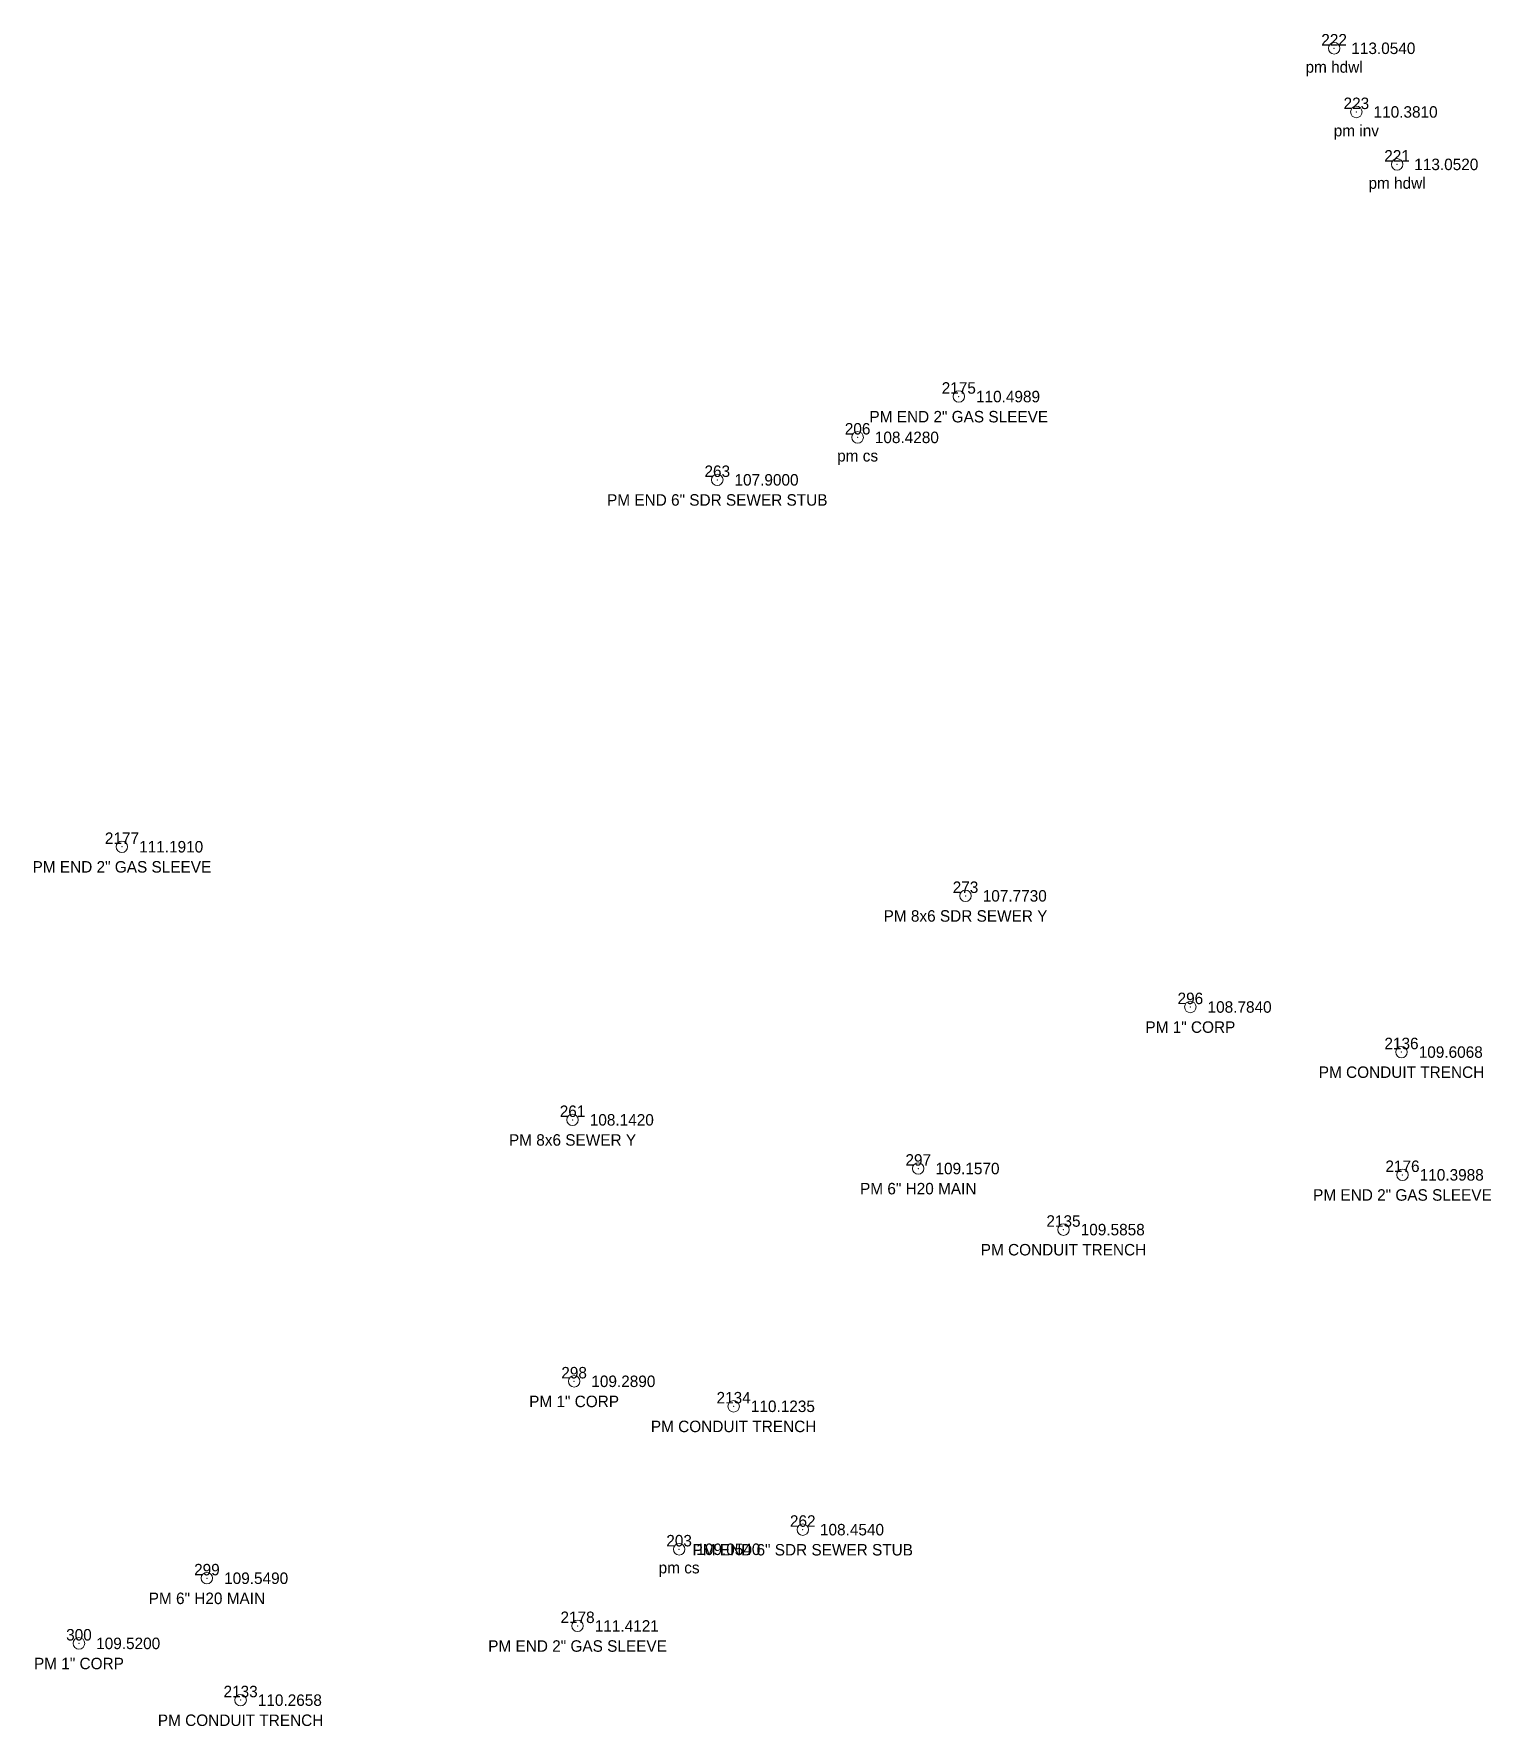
# Model space of a CAD drawing. Extents: x 1196333 to 1196982, y 245092 to 245652.
# Drawn here: x 1196430.1 to 1196493.6, y 245269.5 to 245343.1 of the extents above; entities that cross this region are included whole.
import ezdxf
from ezdxf.enums import TextEntityAlignment as Align

# ---------------------------------------------------------------- set-up
doc = ezdxf.new("R2010")
doc.units = 21
doc.header["$LTSCALE"] = 50
doc.header["$MEASUREMENT"] = 0
for name, color, linetype, lineweight, true_color in [('PNTDESC', 3, 'Continuous', 0, 0x00ff00), ('PNTELEV', 5, 'Continuous', 0, 0x0000ff), ('PNTS', 1, 'Continuous', 0, 0xff0000)]:
    doc.layers.add(name, color=color, linetype=linetype, lineweight=lineweight, true_color=true_color)
doc.layers.add('PNTNO', color=7, linetype='Continuous', lineweight=0)
doc.styles.add('PTXT', font='txt', dxfattribs={"height": 0.304801})

# ---------------------------------------------------------------- blocks, each defined once
blk = doc.blocks.new('SPT4')
at = {"color": 0, "linetype": 'Continuous'}
blk.add_circle((0, 0), 0.5, dxfattribs=at)
blk = doc.blocks.new('SRVPNO1')
at = {"layer": 'PNTDESC', "style": 'PTXT'}
blk.add_attdef('DESC2', text='', height=1, dxfattribs=at).set_placement((0, -1.75), align=Align.MIDDLE)
at = {"layer": 'PNTELEV', "style": 'PTXT'}
blk.add_attdef('ELEV2', (1.5, -0.5), '', height=1, dxfattribs=at)
at = {"layer": 'PNTNO', "style": 'PTXT'}
blk.add_attdef('PT#', text='', height=1, dxfattribs=at).set_placement((0, 0.75), align=Align.MIDDLE)

msp = doc.modelspace()

# ---------------------------------------------------------------- linework, layer by layer
at = {"layer": 'PNTS'}
for p in [(1196486.76, 245342.515, 113.054), (1196487.729, 245339.744, 110.381), (1196489.502, 245337.461, 113.052), (1196470.4172, 245327.3534, 110.4989), (1196466.012, 245325.576, 108.428), (1196459.901, 245323.728, 107.9), (1196433.9773, 245307.7554, 111.191), (1196470.71, 245305.618, 107.773), (1196480.501, 245300.779, 108.784), (1196489.6944, 245298.8165, 109.6068), (1196453.599, 245295.866, 108.142), (1196468.652, 245293.747, 109.157), (1196489.7373, 245293.4713, 110.3988), (1196474.976, 245291.0876, 109.5858), (1196453.667, 245284.484, 109.289), (1196460.6132, 245283.396, 110.1235), (1196463.623, 245278.026, 108.454), (1196458.239, 245277.171, 109.054), (1196437.678, 245275.911, 109.549), (1196453.8167, 245273.8355, 111.4121), (1196432.106, 245273.075, 109.52), (1196439.145, 245270.6038, 110.2658)]:
    msp.add_point(p, dxfattribs=at)

# ---------------------------------------------------------------- block references
at = {"layer": 'PNTS', "xscale": 0.5, "yscale": 0.5, "zscale": 0.5}
for p, values in [((1196486.76, 245342.515, 113.054), {'PT#': '222', 'ELEV2': '113.0540', 'DESC2': 'pm hdwl'}), ((1196487.729, 245339.744, 110.381), {'PT#': '223', 'ELEV2': '110.3810', 'DESC2': 'pm inv'}), ((1196489.502, 245337.461, 113.052), {'PT#': '221', 'ELEV2': '113.0520', 'DESC2': 'pm hdwl'}), ((1196470.4172, 245327.3534, 110.4989), {'PT#': '2175', 'ELEV2': '110.4989', 'DESC2': 'PM END 2" GAS SLEEVE'}), ((1196466.012, 245325.576, 108.428), {'PT#': '206', 'ELEV2': '108.4280', 'DESC2': 'pm cs'}), ((1196459.901, 245323.728, 107.9), {'PT#': '263', 'ELEV2': '107.9000', 'DESC2': 'PM END 6" SDR SEWER STUB'}), ((1196433.9773, 245307.7554, 111.191), {'PT#': '2177', 'ELEV2': '111.1910', 'DESC2': 'PM END 2" GAS SLEEVE'}), ((1196470.71, 245305.618, 107.773), {'PT#': '273', 'ELEV2': '107.7730', 'DESC2': 'PM 8x6 SDR SEWER Y'}), ((1196480.501, 245300.779, 108.784), {'PT#': '296', 'ELEV2': '108.7840', 'DESC2': 'PM 1" CORP'}), ((1196489.6944, 245298.8165, 109.6068), {'PT#': '2136', 'ELEV2': '109.6068', 'DESC2': 'PM CONDUIT TRENCH'}), ((1196453.599, 245295.866, 108.142), {'PT#': '261', 'ELEV2': '108.1420', 'DESC2': 'PM 8x6 SEWER Y'}), ((1196468.652, 245293.747, 109.157), {'PT#': '297', 'ELEV2': '109.1570', 'DESC2': 'PM 6" H20 MAIN'}), ((1196489.7373, 245293.4713, 110.3988), {'PT#': '2176', 'ELEV2': '110.3988', 'DESC2': 'PM END 2" GAS SLEEVE'}), ((1196474.976, 245291.0876, 109.5858), {'PT#': '2135', 'ELEV2': '109.5858', 'DESC2': 'PM CONDUIT TRENCH'}), ((1196453.667, 245284.484, 109.289), {'PT#': '298', 'ELEV2': '109.2890', 'DESC2': 'PM 1" CORP'}), ((1196460.6132, 245283.396, 110.1235), {'PT#': '2134', 'ELEV2': '110.1235', 'DESC2': 'PM CONDUIT TRENCH'}), ((1196463.623, 245278.026, 108.454), {'PT#': '262', 'ELEV2': '108.4540', 'DESC2': 'PM END 6" SDR SEWER STUB'}), ((1196458.239, 245277.171, 109.054), {'PT#': '203', 'ELEV2': '109.0540', 'DESC2': 'pm cs'}), ((1196437.678, 245275.911, 109.549), {'PT#': '299', 'ELEV2': '109.5490', 'DESC2': 'PM 6" H20 MAIN'}), ((1196453.8167, 245273.8355, 111.4121), {'PT#': '2178', 'ELEV2': '111.4121', 'DESC2': 'PM END 2" GAS SLEEVE'}), ((1196432.106, 245273.075, 109.52), {'PT#': '300', 'ELEV2': '109.5200', 'DESC2': 'PM 1" CORP'}), ((1196439.145, 245270.6038, 110.2658), {'PT#': '2133', 'ELEV2': '110.2658', 'DESC2': 'PM CONDUIT TRENCH'})]:
    msp.add_blockref('SRVPNO1', p, dxfattribs=at).add_auto_attribs(values)
for p in [(1196486.76, 245342.515, 113.054), (1196487.729, 245339.744, 110.381), (1196489.502, 245337.461, 113.052), (1196470.4172, 245327.3534, 110.4989), (1196466.012, 245325.576, 108.428), (1196459.901, 245323.728, 107.9), (1196433.9773, 245307.7554, 111.191), (1196470.71, 245305.618, 107.773), (1196480.501, 245300.779, 108.784), (1196489.6944, 245298.8165, 109.6068), (1196453.599, 245295.866, 108.142), (1196468.652, 245293.747, 109.157), (1196489.7373, 245293.4713, 110.3988), (1196474.976, 245291.0876, 109.5858), (1196453.667, 245284.484, 109.289), (1196460.6132, 245283.396, 110.1235), (1196463.623, 245278.026, 108.454), (1196458.239, 245277.171, 109.054), (1196437.678, 245275.911, 109.549), (1196453.8167, 245273.8355, 111.4121), (1196432.106, 245273.075, 109.52), (1196439.145, 245270.6038, 110.2658)]:
    msp.add_blockref('SPT4', p, dxfattribs=at)

doc.saveas('drawing.dxf')
